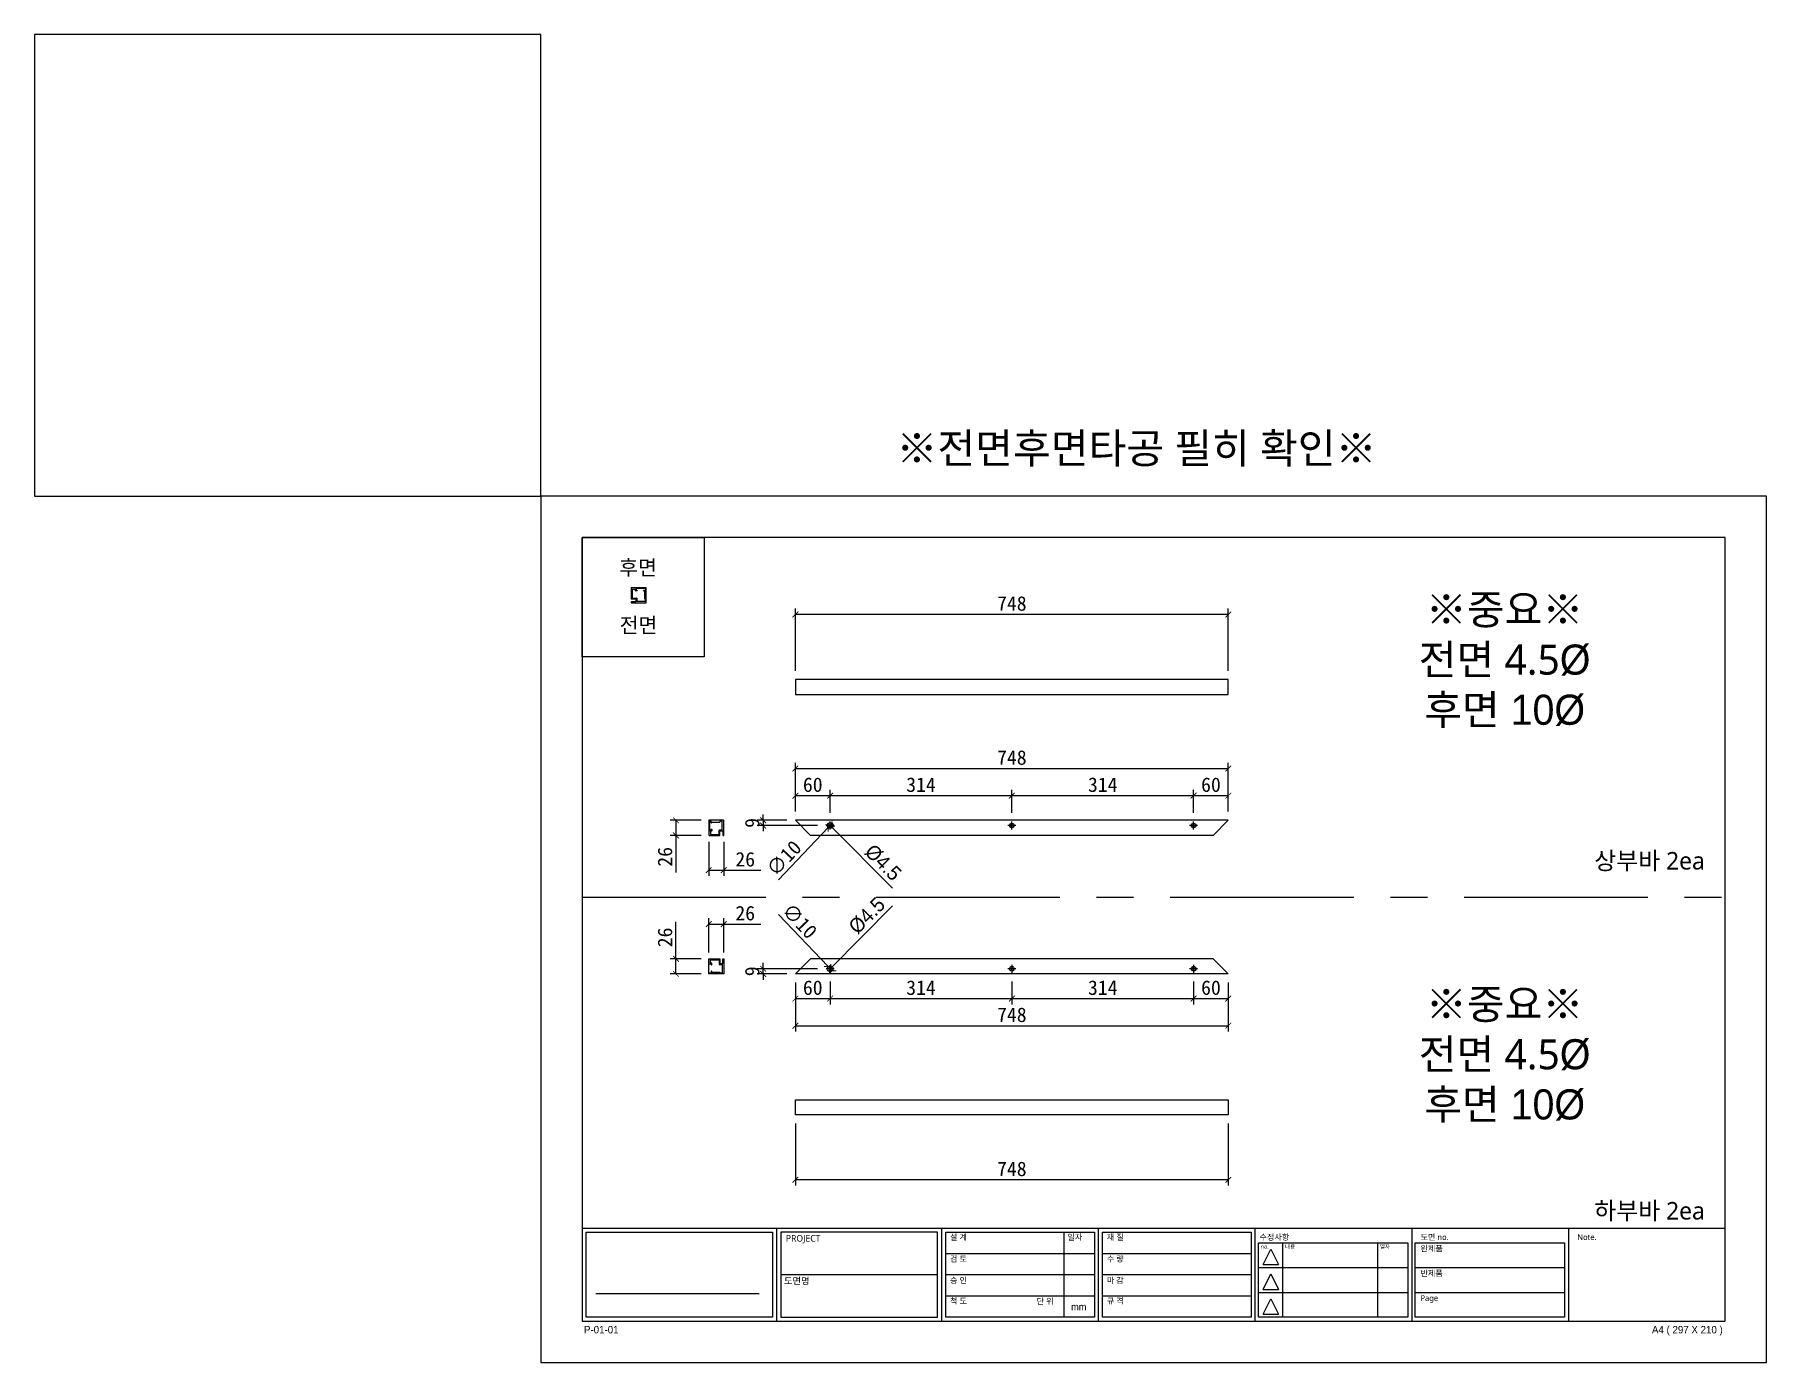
# Model space of a CAD drawing. Header units: millimetres. Extents: x -44117 to 256353, y -2095463 to 65325.
# Drawn here: x 82583 to 85575, y -2107 to 188 of the extents above; entities that cross this region are included whole.
import ezdxf

# ---------------------------------------------------------------- set-up
doc = ezdxf.new("R2010")
doc.units = ezdxf.units.MM
doc.header["$LTSCALE"] = 10
doc.linetypes.add('CENTER', pattern=[50.8, 31.75, -6.35, 6.35, -6.35])
doc.layers.add('cen', color=1, linetype='CENTER')
doc.layers.add('도면층2', color=3, linetype='CENTER')
doc.styles.add('고딕', font='')
doc.styles.get('고딕').set_extended_font_data('HYgtrE')
doc.dimstyles.new('ISO-25', dxfattribs={"dimtxt": 2.5, "dimasz": 2.5, "dimexe": 1, "dimexo": 1, "dimtad": 1, "dimtxsty": 'Standard', "dimblk": 'ARCHTICK', "dimcen": 2.5, "dimadec": 0, "dimazin": 0, "dimtfac": 1, "dimtmove": 0, "dimatfit": 3, "dimfxl": 0, "dimarcsym": 0})

msp = doc.modelspace()

# ---------------------------------------------------------------- texts
at = {"color": 142, "attachment_point": 5, "style": '고딕'}
for s, insert, char_height, width in [('{\\fMalgun Gothic|b0|i0|c129|p50;\\C3;※전면후면타공 필히 확인※}', (84486.44557, -529.83933), 52.004575, 1506.5379465), ('{\\fMalgun Gothic|b0|i0|c129|p50;후면}', (83625.26952, -734.6504), 26.0022875, 753.2689732), ('{\\fMalgun Gothic|b0|i0|c129|p50;※중요※\\P전면 4.5\\fGulim|b0|i0|c129|p50;\\C144;\\c10845184;Ø\\P후면 10Ø}', (85122.46317, -894.99859), 52.004575, 1506.5379465), ('{\\fMalgun Gothic|b0|i0|c129|p50;전면}', (83625.9732, -833.81214), 26.0022875, 753.2689732), ('{\\fMalgun Gothic|b0|i0|c129|p50;상부바 2ea}', (85372.82409, -1241.49498), 30.2674587, 876.8281441), ('{\\fMalgun Gothic|b0|i0|c129|p50;※중요※\\P전면 4.5\\fGulim|b0|i0|c129|p50;\\C144;\\c10845184;Ø\\P후면 10Ø}', (85122.46317, -1577.11452), 52.004575, 1506.5379465), ('{\\fMalgun Gothic|b0|i0|c129|p50;하부바 2ea}', (85372.82409, -1846.40805), 30.2674587, 876.8281441)]:
    msp.add_mtext(s, dxfattribs=dict(at, insert=insert, char_height=char_height, width=width))

# ---------------------------------------------------------------- blocks, each defined once
blk = doc.blocks.new('_ArchTick')
at = {"color": 0, "linetype": 'ByBlock', "const_width": 0.15}
blk.add_lwpolyline([(-0.5, -0.5), (0.5, 0.5)], dxfattribs=at)
blk = doc.blocks.new('*D7651')
at = {"color": 0, "lineweight": -2}
for p, q in [((83897.1, -1155), (83897.1, -1070.5)), ((84645.1, -1155), (84645.1, -1070.5)), ((83897.1, -1080.5), (84645.1, -1080.5))]:
    blk.add_line(p, q, dxfattribs=at)
at = {"layer": 'Defpoints', "color": 0}
for p in [(84645.1, -1080.5), (83897.1, -1170), (84645.1, -1170)]:
    blk.add_point(p, dxfattribs=at)
at = {"color": 0, "lineweight": -2, "xscale": 10, "yscale": 10, "zscale": 10, "rotation": 180}
blk.add_blockref('_ArchTick', (83897.1, -1080.5), dxfattribs=at)
at = {"color": 0, "lineweight": -2, "xscale": 10, "yscale": 10, "zscale": 10}
blk.add_blockref('_ArchTick', (84645.1, -1080.5), dxfattribs=at)
at = {"color": 0, "insert": (84271.1, -1061.7), "char_height": 25, "attachment_point": 5}
blk.add_mtext('748', dxfattribs=at)
blk = doc.blocks.new('*D7652')
at = {"color": 0, "lineweight": -2}
for p, q in [((83841.3, -1170), (83841.3, -1160)), ((83882.1, -1170), (83831.3, -1170)), ((83935.1, -1179), (83831.3, -1179)), ((83841.3, -1170), (83841.3, -1179)), ((83841.3, -1179), (83841.3, -1189))]:
    blk.add_line(p, q, dxfattribs=at)
at = {"layer": 'Defpoints', "color": 0}
for p in [(83841.3, -1179), (83897.1, -1170), (83950.1, -1179)]:
    blk.add_point(p, dxfattribs=at)
at = {"color": 0, "lineweight": -2, "xscale": 10, "yscale": 10, "zscale": 10}
for p, rotation in [((83841.3, -1170), 270), ((83841.3, -1179), 90)]:
    blk.add_blockref('_ArchTick', p, dxfattribs=dict(at, rotation=rotation))
at = {"color": 0, "insert": (83822.6, -1174.5), "char_height": 25, "attachment_point": 5, "rotation": 90}
blk.add_mtext('9', dxfattribs=at)
blk = doc.blocks.new('*D7653')
at = {"color": 0, "lineweight": -2}
for p, q in [((83956, -1177.9), (83956, -1177.9)), ((83956, -1177.9), (83958.2, -1180.1)), ((84065, -1287.4), (83958.2, -1180.1))]:
    blk.add_line(p, q, dxfattribs=at)
at = {"layer": 'Defpoints', "color": 0}
for p in [(83956, -1177.9), (83958.2, -1180.1)]:
    blk.add_point(p, dxfattribs=at)
at = {"color": 0, "lineweight": -2, "xscale": 10, "yscale": 10, "zscale": 10}
for p, rotation in [((83956, -1177.9), 314.8664421735807), ((83958.2, -1180.1), 134.8664421735807)]:
    blk.add_blockref('_ArchTick', p, dxfattribs=dict(at, rotation=rotation))
at = {"color": 0, "insert": (84048.6, -1243), "char_height": 25, "attachment_point": 5, "rotation": 314.8664}
blk.add_mtext('{\\fGulim|b0|i0|c129|p50;Ø4.5}', dxfattribs=at)
blk = doc.blocks.new('*D7654')
at = {"color": 0, "lineweight": -2}
for p, q in [((83897.1, -1155), (83897.1, -1117.4)), ((83897.1, -1127.4), (83957.1, -1127.4)), ((83957.1, -1157), (83957.1, -1117.4))]:
    blk.add_line(p, q, dxfattribs=at)
at = {"layer": 'Defpoints', "color": 0}
for p in [(83957.1, -1127.4), (83897.1, -1170), (83957.1, -1172)]:
    blk.add_point(p, dxfattribs=at)
at = {"color": 0, "lineweight": -2, "xscale": 10, "yscale": 10, "zscale": 10, "rotation": 180}
blk.add_blockref('_ArchTick', (83897.1, -1127.4), dxfattribs=at)
at = {"color": 0, "lineweight": -2, "xscale": 10, "yscale": 10, "zscale": 10}
blk.add_blockref('_ArchTick', (83957.1, -1127.4), dxfattribs=at)
at = {"color": 0, "insert": (83927.1, -1108.6), "char_height": 25, "attachment_point": 5}
blk.add_mtext('60', dxfattribs=at)
blk = doc.blocks.new('*D7655')
at = {"color": 0, "lineweight": -2}
for p, q in [((83957.1, -1157), (83957.1, -1117.4)), ((83957.1, -1127.4), (84271.1, -1127.4)), ((84271.1, -1157), (84271.1, -1117.4))]:
    blk.add_line(p, q, dxfattribs=at)
at = {"layer": 'Defpoints', "color": 0}
for p in [(84271.1, -1127.4), (83957.1, -1172), (84271.1, -1172)]:
    blk.add_point(p, dxfattribs=at)
at = {"color": 0, "lineweight": -2, "xscale": 10, "yscale": 10, "zscale": 10, "rotation": 180}
blk.add_blockref('_ArchTick', (83957.1, -1127.4), dxfattribs=at)
at = {"color": 0, "lineweight": -2, "xscale": 10, "yscale": 10, "zscale": 10}
blk.add_blockref('_ArchTick', (84271.1, -1127.4), dxfattribs=at)
at = {"color": 0, "insert": (84114.1, -1108.6), "char_height": 25, "attachment_point": 5}
blk.add_mtext('314', dxfattribs=at)
blk = doc.blocks.new('*D7656')
at = {"color": 0, "lineweight": -2}
for p, q in [((84271.1, -1155), (84271.1, -1117.4)), ((84271.1, -1127.4), (84585.1, -1127.4)), ((84585.1, -1157), (84585.1, -1117.4))]:
    blk.add_line(p, q, dxfattribs=at)
at = {"layer": 'Defpoints', "color": 0}
for p in [(84585.1, -1127.4), (84271.1, -1170), (84585.1, -1172)]:
    blk.add_point(p, dxfattribs=at)
at = {"color": 0, "lineweight": -2, "xscale": 10, "yscale": 10, "zscale": 10, "rotation": 180}
blk.add_blockref('_ArchTick', (84271.1, -1127.4), dxfattribs=at)
at = {"color": 0, "lineweight": -2, "xscale": 10, "yscale": 10, "zscale": 10}
blk.add_blockref('_ArchTick', (84585.1, -1127.4), dxfattribs=at)
at = {"color": 0, "insert": (84428.1, -1108.6), "char_height": 25, "attachment_point": 5}
blk.add_mtext('314', dxfattribs=at)
blk = doc.blocks.new('*D7657')
at = {"color": 0, "lineweight": -2}
for p, q in [((84585.1, -1157), (84585.1, -1117.4)), ((84585.1, -1127.4), (84645.1, -1127.4)), ((84645.1, -1155), (84645.1, -1117.4))]:
    blk.add_line(p, q, dxfattribs=at)
at = {"layer": 'Defpoints', "color": 0}
for p in [(84645.1, -1127.4), (84585.1, -1172), (84645.1, -1170)]:
    blk.add_point(p, dxfattribs=at)
at = {"color": 0, "lineweight": -2, "xscale": 10, "yscale": 10, "zscale": 10, "rotation": 180}
blk.add_blockref('_ArchTick', (84585.1, -1127.4), dxfattribs=at)
at = {"color": 0, "lineweight": -2, "xscale": 10, "yscale": 10, "zscale": 10}
blk.add_blockref('_ArchTick', (84645.1, -1127.4), dxfattribs=at)
at = {"color": 0, "insert": (84615.1, -1108.6), "char_height": 25, "attachment_point": 5}
blk.add_mtext('60', dxfattribs=at)
blk = doc.blocks.new('A$C2EC13F1B')
at = {"color": 7}
for p, q in [((-3.67, -0.83), (-1.17, 4.17)), ((-1.17, 4.17), (1.33, -0.83))]:
    blk.add_line(p, q, dxfattribs=at)
blk.add_lwpolyline([(-3.67, -0.83), (1.33, -0.83)], dxfattribs=at)
blk = doc.blocks.new('a4 1scale')
at = {"color": 8}
for p, q in [((-15144.83, -4477.05), (-14867.83, -4477.05)), ((-15097.66, -4499.61), (-15097.66, -4477.05)), ((-15057.67, -4499.62), (-15057.67, -4477.06)), ((-15019.68, -4499.62), (-15019.68, -4477.06)), ((-14981.69, -4499.62), (-14981.69, -4477.06)), ((-14943.7, -4499.62), (-14943.7, -4477.06)), ((-14905.71, -4499.62), (-14905.71, -4477.06)), ((-15028.06, -4478.06), (-15028.06, -4498.62)), ((-14980.9, -4480.63), (-14944.7, -4480.63)), ((-14975.07, -4480.63), (-14975.07, -4498.62)), ((-14952.08, -4480.63), (-14952.08, -4498.62)), ((-14942.91, -4480.63), (-14906.71, -4480.63)), ((-15056.67, -4483.2), (-15020.68, -4483.2)), ((-15018.68, -4483.2), (-14982.69, -4483.2)), ((-15096.66, -4488.33), (-15058.67, -4488.34)), ((-15056.67, -4488.34), (-15020.68, -4488.34)), ((-15018.68, -4488.34), (-14982.69, -4488.34)), ((-14980.9, -4486.63), (-14944.7, -4486.63)), ((-14942.91, -4486.63), (-14906.71, -4486.63)), ((-15141.53, -4492.95), (-15101.88, -4492.95)), ((-15056.67, -4493.48), (-15020.68, -4493.48)), ((-15018.68, -4493.48), (-14982.69, -4493.48)), ((-14980.9, -4492.63), (-14944.7, -4492.63)), ((-14942.91, -4492.63), (-14906.71, -4492.63))]:
    blk.add_line(p, q, dxfattribs=at)
for points in [[(-15154.83, -4509.61), (-14857.83, -4509.61), (-14857.83, -4299.61), (-15154.83, -4299.61)], [(-15144.83, -4499.61), (-14867.83, -4499.61), (-14867.83, -4309.61), (-15144.83, -4309.61)]]:
    blk.add_lwpolyline(points, close=True)
for points in [[(-15143.82, -4478.05), (-15098.66, -4478.05), (-15098.66, -4498.61), (-15143.83, -4498.61)], [(-15058.67, -4478.06), (-15096.66, -4478.05), (-15096.66, -4498.61), (-15058.66, -4498.62)], [(-15056.67, -4478.06), (-15020.68, -4478.06), (-15020.68, -4498.62), (-15056.67, -4498.62)], [(-15018.68, -4478.06), (-14982.69, -4478.06), (-14982.69, -4498.62), (-15018.68, -4498.62)]]:
    blk.add_lwpolyline(points, close=True, dxfattribs=at)
for points in [[(-14944.7, -4480.63), (-14944.7, -4498.62), (-14980.9, -4498.62), (-14980.9, -4480.63)], [(-14906.71, -4480.63), (-14906.71, -4498.62), (-14942.91, -4498.62), (-14942.91, -4480.63)]]:
    blk.add_lwpolyline(points, dxfattribs=at)
at = {"color": 8, "xscale": 0.7469071166727064, "yscale": 0.7469071166727064, "zscale": 0.7469071166727064}
for p in [(-14977.06, -4485.3), (-14977.06, -4491.3), (-14977.06, -4497.29)]:
    blk.add_blockref('A$C2EC13F1B', p, dxfattribs=at)
at = {"color": 8, "style": '고딕'}
for s, insert, char_height, width, attachment_point in [('{\\fMalgun Gothic|b0|i0|c129|p50;PROJECT}', (-15095.45, -4478.74), 1.6004, 37.4801, 1), ('{\\fMalgun Gothic|b0|i0|c129|p50;설 계}', (-15055.65, -4478.55), 1.4003, 21.6513, 1), ('{\\fGulim|b0|i0|c129|p50;일자}', (-15027.2, -4478.57), 1.4, 24.7824, 1), ('{\\fMalgun Gothic|b0|i0|c129|p50;재 질}', (-15017.66, -4478.55), 1.4003, 21.6513, 1), ('{\\fMalgun Gothic|b0|i0|c129|p50;수정사항}', (-14980.67, -4478.55), 1.4003, 21.6513, 1), ('{\\fMalgun Gothic|b0|i0|c129|p50;no.}', (-14980.32, -4481.07), 0.96, 25.9815, 1), ('{\\fMalgun Gothic|b0|i0|c129|p50;내용}', (-14974.49, -4481.07), 0.96, 25.9815, 1), ('{\\fMalgun Gothic|b0|i0|c129|p50;일자}', (-14951.5, -4481.07), 0.96, 25.9815, 1), ('{\\fGulim|b0|i0|c129|p50;완\\fMalgun Gothic|b0|i0|c129|p50;제품}', (-14941.66, -4481.32), 1.4003, 21.6513, 1), ('{\\fMalgun Gothic|b0|i0|c129|p50;도면 no.}', (-14941.63, -4478.55), 1.4003, 21.6513, 1), ('{\\fMalgun Gothic|b0|i0|c129|p50;Note.}', (-14903.64, -4478.55), 1.4003, 21.6513, 1), ('{\\fMalgun Gothic|b0|i0|c129|p50;검 토}', (-15055.65, -4483.82), 1.4003, 21.6513, 1), ('{\\fMalgun Gothic|b0|i0|c129|p50;수 량}', (-15017.66, -4483.82), 1.4003, 21.6513, 1), ('{\\fMalgun Gothic|b0|i0|c129|p50;도면명}', (-15095.89, -4489.07), 1.6004, 37.4801, 1), ('{\\fMalgun Gothic|b0|i0|c129|p50;승 인}', (-15055.65, -4489.02), 1.4003, 21.6513, 1), ('{\\fMalgun Gothic|b0|i0|c129|p50;마 감}', (-15017.66, -4489.02), 1.4003, 21.6513, 1), ('{\\fMalgun Gothic|b0|i0|c129|p50;반제품}', (-14941.66, -4487.32), 1.4003, 21.6513, 1), ('{\\fMalgun Gothic|b0|i0|c129|p50;척 도 }', (-15055.65, -4494.02), 1.4003, 21.6513, 1), ('{\\fGulim|b0|i0|c129|p50;단 위}', (-15034.68, -4494.09), 1.4003, 21.6513, 1), ('{\\fMalgun Gothic|b0|i0|c129|p50;규 격 }', (-15017.66, -4494.02), 1.4003, 21.6513, 1), ('{\\fMalgun Gothic|b0|i0|c129|p50;Page}', (-14941.66, -4493.32), 1.4003, 21.6513, 1), ('mm', (-15024.45, -4496.13), 1.7, 15.2516, 5), ('{\\C8;P-01-01}', (-15144.37, -4500.78), 1.8004, 27.0059, 1), ('{\\C8;A4 ( 297 X 210 )}', (-14868.4, -4500.78), 1.8004, 27.0059, 3)]:
    blk.add_mtext(s, dxfattribs=dict(at, insert=insert, char_height=char_height, width=width, attachment_point=attachment_point))
blk = doc.blocks.new('*D7658')
at = {"color": 0, "lineweight": -2}
for p, q in [((83897.1, -911.6), (83897.1, -804.2)), ((84645.1, -911.6), (84645.1, -804.2)), ((84645.1, -814.2), (83897.1, -814.2))]:
    blk.add_line(p, q, dxfattribs=at)
at = {"layer": 'Defpoints', "color": 0}
for p in [(83897.1, -814.2), (83897.1, -926.6), (84645.1, -926.6)]:
    blk.add_point(p, dxfattribs=at)
at = {"color": 0, "lineweight": -2, "xscale": 10, "yscale": 10, "zscale": 10, "rotation": 180}
blk.add_blockref('_ArchTick', (83897.1, -814.2), dxfattribs=at)
at = {"color": 0, "lineweight": -2, "xscale": 10, "yscale": 10, "zscale": 10}
blk.add_blockref('_ArchTick', (84645.1, -814.2), dxfattribs=at)
at = {"color": 0, "insert": (84271.1, -795.4), "char_height": 25, "attachment_point": 5}
blk.add_mtext('748', dxfattribs=at)
blk = doc.blocks.new('*D7659')
at = {"color": 0, "lineweight": -2}
for p, q in [((83868, -1272.6), (83953.7, -1182.6)), ((83960.5, -1175.4), (83953.7, -1182.6)), ((83960.5, -1175.4), (83960.5, -1175.4))]:
    blk.add_line(p, q, dxfattribs=at)
at = {"layer": 'Defpoints', "color": 0}
for p in [(83953.7, -1182.6), (83960.5, -1175.4)]:
    blk.add_point(p, dxfattribs=at)
at = {"color": 0, "lineweight": -2, "xscale": 10, "yscale": 10, "zscale": 10}
for p, rotation in [((83953.7, -1182.6), 46.41283966745207), ((83960.5, -1175.4), 226.4128396674521)]:
    blk.add_blockref('_ArchTick', p, dxfattribs=dict(at, rotation=rotation))
at = {"color": 0, "insert": (83877.4, -1235.5), "char_height": 25, "attachment_point": 5, "rotation": 46.4128}
blk.add_mtext('∅10', dxfattribs=at)
blk = doc.blocks.new('*D7660')
at = {"color": 0, "lineweight": -2}
for p, q in [((83734.4, -1170), (83680.7, -1170)), ((83734.4, -1196), (83680.7, -1196)), ((83690.7, -1170), (83690.7, -1196)), ((83690.7, -1196), (83690.7, -1260.2))]:
    blk.add_line(p, q, dxfattribs=at)
at = {"layer": 'Defpoints', "color": 0}
for p in [(83690.7, -1196), (83749.4, -1170), (83749.4, -1196)]:
    blk.add_point(p, dxfattribs=at)
at = {"color": 0, "lineweight": -2, "xscale": 10, "yscale": 10, "zscale": 10}
for p, rotation in [((83690.7, -1170), 90), ((83690.7, -1196), 270)]:
    blk.add_blockref('_ArchTick', p, dxfattribs=dict(at, rotation=rotation))
at = {"color": 0, "insert": (83671.9, -1233.1), "char_height": 25, "attachment_point": 5, "rotation": 90}
blk.add_mtext('26', dxfattribs=at)
blk = doc.blocks.new('*D7661')
at = {"color": 0, "lineweight": -2}
for p, q in [((83747.3, -1207), (83747.3, -1266.2)), ((83773.3, -1207), (83773.3, -1266.2)), ((83747.3, -1256.2), (83773.3, -1256.2)), ((83773.3, -1256.2), (83837.5, -1256.2))]:
    blk.add_line(p, q, dxfattribs=at)
at = {"layer": 'Defpoints', "color": 0}
for p in [(83747.3, -1192), (83773.3, -1192), (83773.3, -1256.2)]:
    blk.add_point(p, dxfattribs=at)
at = {"color": 0, "lineweight": -2, "xscale": 10, "yscale": 10, "zscale": 10, "rotation": 180}
blk.add_blockref('_ArchTick', (83747.3, -1256.2), dxfattribs=at)
at = {"color": 0, "lineweight": -2, "xscale": 10, "yscale": 10, "zscale": 10}
blk.add_blockref('_ArchTick', (83773.3, -1256.2), dxfattribs=at)
at = {"color": 0, "insert": (83810.4, -1237.5), "char_height": 25, "attachment_point": 5}
blk.add_mtext('26', dxfattribs=at)
blk = doc.blocks.new('*D7662')
at = {"color": 0, "lineweight": -2}
for p, q in [((83897.1, -1450.5), (83897.1, -1535)), ((84645.1, -1450.5), (84645.1, -1535)), ((83897.1, -1525), (84645.1, -1525))]:
    blk.add_line(p, q, dxfattribs=at)
at = {"layer": 'Defpoints', "color": 0}
for p in [(83897.1, -1435.5), (84645.1, -1435.5), (84645.1, -1525)]:
    blk.add_point(p, dxfattribs=at)
at = {"color": 0, "lineweight": -2, "xscale": 10, "yscale": 10, "zscale": 10, "rotation": 180}
blk.add_blockref('_ArchTick', (83897.1, -1525), dxfattribs=at)
at = {"color": 0, "lineweight": -2, "xscale": 10, "yscale": 10, "zscale": 10}
blk.add_blockref('_ArchTick', (84645.1, -1525), dxfattribs=at)
at = {"color": 0, "insert": (84271.1, -1506.3), "char_height": 25, "attachment_point": 5}
blk.add_mtext('748', dxfattribs=at)
blk = doc.blocks.new('*D7663')
at = {"color": 0, "lineweight": -2}
for p, q in [((83935.1, -1426.5), (83831.3, -1426.5)), ((83882.1, -1435.5), (83831.3, -1435.5)), ((83841.3, -1426.5), (83841.3, -1416.5)), ((83841.3, -1435.5), (83841.3, -1426.5)), ((83841.3, -1435.5), (83841.3, -1445.5))]:
    blk.add_line(p, q, dxfattribs=at)
at = {"layer": 'Defpoints', "color": 0}
for p in [(83841.3, -1426.5), (83897.1, -1435.5), (83950.1, -1426.5)]:
    blk.add_point(p, dxfattribs=at)
at = {"color": 0, "lineweight": -2, "xscale": 10, "yscale": 10, "zscale": 10}
for p, rotation in [((83841.3, -1426.5), 270), ((83841.3, -1435.5), 90)]:
    blk.add_blockref('_ArchTick', p, dxfattribs=dict(at, rotation=rotation))
at = {"color": 0, "insert": (83822.6, -1431), "char_height": 25, "attachment_point": 5, "rotation": 90}
blk.add_mtext('9', dxfattribs=at)
blk = doc.blocks.new('*D7664')
at = {"color": 0, "lineweight": -2}
for p, q in [((84065, -1318.1), (83958.2, -1425.5)), ((83956, -1427.6), (83958.2, -1425.5)), ((83956, -1427.6), (83956, -1427.6))]:
    blk.add_line(p, q, dxfattribs=at)
at = {"layer": 'Defpoints', "color": 0}
for p in [(83956, -1427.6), (83958.2, -1425.5)]:
    blk.add_point(p, dxfattribs=at)
at = {"color": 0, "lineweight": -2, "xscale": 10, "yscale": 10, "zscale": 10}
for p, rotation in [((83956, -1427.6), 45.13355782641937), ((83958.2, -1425.5), 225.1335578264193)]:
    blk.add_blockref('_ArchTick', p, dxfattribs=dict(at, rotation=rotation))
at = {"color": 0, "insert": (84020.7, -1334.7), "char_height": 25, "attachment_point": 5, "rotation": 45.1336}
blk.add_mtext('{\\fGulim|b0|i0|c129|p50;Ø4.5}', dxfattribs=at)
blk = doc.blocks.new('*D7665')
at = {"color": 0, "lineweight": -2}
for p, q in [((83897.1, -1450.5), (83897.1, -1488.1)), ((83957.1, -1448.5), (83957.1, -1488.1)), ((83897.1, -1478.1), (83957.1, -1478.1))]:
    blk.add_line(p, q, dxfattribs=at)
at = {"layer": 'Defpoints', "color": 0}
for p in [(83897.1, -1435.5), (83957.1, -1433.5), (83957.1, -1478.1)]:
    blk.add_point(p, dxfattribs=at)
at = {"color": 0, "lineweight": -2, "xscale": 10, "yscale": 10, "zscale": 10, "rotation": 180}
blk.add_blockref('_ArchTick', (83897.1, -1478.1), dxfattribs=at)
at = {"color": 0, "lineweight": -2, "xscale": 10, "yscale": 10, "zscale": 10}
blk.add_blockref('_ArchTick', (83957.1, -1478.1), dxfattribs=at)
at = {"color": 0, "insert": (83927.1, -1459.4), "char_height": 25, "attachment_point": 5}
blk.add_mtext('60', dxfattribs=at)
blk = doc.blocks.new('*D7666')
at = {"color": 0, "lineweight": -2}
for p, q in [((83957.1, -1448.5), (83957.1, -1488.1)), ((84271.1, -1448.5), (84271.1, -1488.1)), ((83957.1, -1478.1), (84271.1, -1478.1))]:
    blk.add_line(p, q, dxfattribs=at)
at = {"layer": 'Defpoints', "color": 0}
for p in [(83957.1, -1433.5), (84271.1, -1433.5), (84271.1, -1478.1)]:
    blk.add_point(p, dxfattribs=at)
at = {"color": 0, "lineweight": -2, "xscale": 10, "yscale": 10, "zscale": 10, "rotation": 180}
blk.add_blockref('_ArchTick', (83957.1, -1478.1), dxfattribs=at)
at = {"color": 0, "lineweight": -2, "xscale": 10, "yscale": 10, "zscale": 10}
blk.add_blockref('_ArchTick', (84271.1, -1478.1), dxfattribs=at)
at = {"color": 0, "insert": (84114.1, -1459.4), "char_height": 25, "attachment_point": 5}
blk.add_mtext('314', dxfattribs=at)
blk = doc.blocks.new('*D7667')
at = {"color": 0, "lineweight": -2}
for p, q in [((84271.1, -1450.5), (84271.1, -1488.1)), ((84585.1, -1448.5), (84585.1, -1488.1)), ((84271.1, -1478.1), (84585.1, -1478.1))]:
    blk.add_line(p, q, dxfattribs=at)
at = {"layer": 'Defpoints', "color": 0}
for p in [(84271.1, -1435.5), (84585.1, -1433.5), (84585.1, -1478.1)]:
    blk.add_point(p, dxfattribs=at)
at = {"color": 0, "lineweight": -2, "xscale": 10, "yscale": 10, "zscale": 10, "rotation": 180}
blk.add_blockref('_ArchTick', (84271.1, -1478.1), dxfattribs=at)
at = {"color": 0, "lineweight": -2, "xscale": 10, "yscale": 10, "zscale": 10}
blk.add_blockref('_ArchTick', (84585.1, -1478.1), dxfattribs=at)
at = {"color": 0, "insert": (84428.1, -1459.4), "char_height": 25, "attachment_point": 5}
blk.add_mtext('314', dxfattribs=at)
blk = doc.blocks.new('*D7668')
at = {"color": 0, "lineweight": -2}
for p, q in [((84585.1, -1448.5), (84585.1, -1488.1)), ((84645.1, -1450.5), (84645.1, -1488.1)), ((84585.1, -1478.1), (84645.1, -1478.1))]:
    blk.add_line(p, q, dxfattribs=at)
at = {"layer": 'Defpoints', "color": 0}
for p in [(84585.1, -1433.5), (84645.1, -1435.5), (84645.1, -1478.1)]:
    blk.add_point(p, dxfattribs=at)
at = {"color": 0, "lineweight": -2, "xscale": 10, "yscale": 10, "zscale": 10, "rotation": 180}
blk.add_blockref('_ArchTick', (84585.1, -1478.1), dxfattribs=at)
at = {"color": 0, "lineweight": -2, "xscale": 10, "yscale": 10, "zscale": 10}
blk.add_blockref('_ArchTick', (84645.1, -1478.1), dxfattribs=at)
at = {"color": 0, "insert": (84615.1, -1459.4), "char_height": 25, "attachment_point": 5}
blk.add_mtext('60', dxfattribs=at)
blk = doc.blocks.new('*D7669')
at = {"color": 0, "lineweight": -2}
for p, q in [((83897.1, -1693.9), (83897.1, -1801.4)), ((84645.1, -1693.9), (84645.1, -1801.4)), ((84645.1, -1791.4), (83897.1, -1791.4))]:
    blk.add_line(p, q, dxfattribs=at)
at = {"layer": 'Defpoints', "color": 0}
for p in [(83897.1, -1678.9), (84645.1, -1678.9), (83897.1, -1791.4)]:
    blk.add_point(p, dxfattribs=at)
at = {"color": 0, "lineweight": -2, "xscale": 10, "yscale": 10, "zscale": 10, "rotation": 180}
blk.add_blockref('_ArchTick', (83897.1, -1791.4), dxfattribs=at)
at = {"color": 0, "lineweight": -2, "xscale": 10, "yscale": 10, "zscale": 10}
blk.add_blockref('_ArchTick', (84645.1, -1791.4), dxfattribs=at)
at = {"color": 0, "insert": (84271.1, -1772.6), "char_height": 25, "attachment_point": 5}
blk.add_mtext('748', dxfattribs=at)
blk = doc.blocks.new('*D7670')
at = {"color": 0, "lineweight": -2}
for p, q in [((83868, -1332.9), (83953.7, -1422.9)), ((83960.5, -1430.1), (83953.7, -1422.9)), ((83960.5, -1430.1), (83960.5, -1430.1))]:
    blk.add_line(p, q, dxfattribs=at)
at = {"layer": 'Defpoints', "color": 0}
for p in [(83953.7, -1422.9), (83960.5, -1430.1)]:
    blk.add_point(p, dxfattribs=at)
at = {"color": 0, "lineweight": -2, "xscale": 10, "yscale": 10, "zscale": 10}
for p, rotation in [((83953.7, -1422.9), 313.5871603325479), ((83960.5, -1430.1), 133.5871603325479)]:
    blk.add_blockref('_ArchTick', p, dxfattribs=dict(at, rotation=rotation))
at = {"color": 0, "insert": (83904.6, -1344.1), "char_height": 25, "attachment_point": 5, "rotation": 313.5872}
blk.add_mtext('∅10', dxfattribs=at)
blk = doc.blocks.new('*D7671')
at = {"color": 0, "lineweight": -2}
for p, q in [((83690.7, -1409.5), (83690.7, -1345.4)), ((83734.4, -1409.5), (83680.7, -1409.5)), ((83734.4, -1435.5), (83680.7, -1435.5)), ((83690.7, -1435.5), (83690.7, -1409.5))]:
    blk.add_line(p, q, dxfattribs=at)
at = {"layer": 'Defpoints', "color": 0}
for p in [(83690.7, -1409.5), (83749.4, -1409.5), (83749.4, -1435.5)]:
    blk.add_point(p, dxfattribs=at)
at = {"color": 0, "lineweight": -2, "xscale": 10, "yscale": 10, "zscale": 10}
for p, rotation in [((83690.7, -1409.5), 90), ((83690.7, -1435.5), 270)]:
    blk.add_blockref('_ArchTick', p, dxfattribs=dict(at, rotation=rotation))
at = {"color": 0, "insert": (83671.9, -1372.4), "char_height": 25, "attachment_point": 5, "rotation": 90}
blk.add_mtext('26', dxfattribs=at)
blk = doc.blocks.new('*D7672')
at = {"color": 0, "lineweight": -2}
for p, q in [((83747.3, -1398.6), (83747.3, -1339.3)), ((83773.3, -1398.6), (83773.3, -1339.3)), ((83747.3, -1349.3), (83773.3, -1349.3)), ((83773.3, -1349.3), (83837.5, -1349.3))]:
    blk.add_line(p, q, dxfattribs=at)
at = {"layer": 'Defpoints', "color": 0}
for p in [(83773.3, -1349.3), (83747.3, -1413.6), (83773.3, -1413.6)]:
    blk.add_point(p, dxfattribs=at)
at = {"color": 0, "lineweight": -2, "xscale": 10, "yscale": 10, "zscale": 10, "rotation": 180}
blk.add_blockref('_ArchTick', (83747.3, -1349.3), dxfattribs=at)
at = {"color": 0, "lineweight": -2, "xscale": 10, "yscale": 10, "zscale": 10}
blk.add_blockref('_ArchTick', (83773.3, -1349.3), dxfattribs=at)
at = {"color": 0, "insert": (83810.4, -1330.6), "char_height": 25, "attachment_point": 5}
blk.add_mtext('26', dxfattribs=at)

# ---------------------------------------------------------------- dimensions: what is measured, and where the dimension line sits
for base, p1, p2, picture, middle in [((83897.10186, -814.15019), (84645.10186, -926.58653), (83897.10186, -926.58653), '*D7658', (84271.10186, -795.40019)), ((84645.10186, -1080.47516), (83897.10186, -1169.99823), (84645.10186, -1169.99823), '*D7651', (84271.10186, -1061.72516)), ((83957.10186, -1127.39357), (83897.10186, -1169.99823), (83957.10186, -1171.99823), '*D7654', (83927.10186, -1108.64357)), ((84271.10186, -1127.39357), (83957.10186, -1171.99823), (84271.10186, -1171.99823), '*D7655', (84114.10186, -1108.64357)), ((84585.10186, -1127.39357), (84271.10186, -1169.99823), (84585.10186, -1171.99823), '*D7656', (84428.10186, -1108.64357)), ((84645.10186, -1127.39357), (84585.10186, -1171.99823), (84645.10186, -1169.99823), '*D7657', (84615.10186, -1108.64357)), ((83773.34333, -1256.20704), (83747.34333, -1191.95958), (83773.34333, -1191.95958), '*D7661', (83810.42666, -1237.45704)), ((83773.34333, -1349.30814), (83747.34333, -1413.55561), (83773.34333, -1413.55561), '*D7672', (83810.42666, -1330.55814)), ((83957.10186, -1478.12162), (83897.10186, -1435.51695), (83957.10186, -1433.51695), '*D7665', (83927.10186, -1459.37162)), ((84645.10186, -1525.04003), (83897.10186, -1435.51695), (84645.10186, -1435.51695), '*D7662', (84271.10186, -1506.29003)), ((84271.10186, -1478.12162), (83957.10186, -1433.51695), (84271.10186, -1433.51695), '*D7666', (84114.10186, -1459.37162)), ((84585.10186, -1478.12162), (84271.10186, -1435.51695), (84585.10186, -1433.51695), '*D7667', (84428.10186, -1459.37162)), ((84645.10186, -1478.12162), (84585.10186, -1433.51695), (84645.10186, -1435.51695), '*D7668', (84615.10186, -1459.37162)), ((83897.10186, -1791.365), (84645.10186, -1678.92866), (83897.10186, -1678.92866), '*D7669', (84271.10186, -1772.615))]:
    dim = msp.add_linear_dim(base=base, p1=p1, p2=p2, dimstyle='ISO-25', override={"dimscale": 10, "dimasz": 1, "dimexo": 1.5})
    dim.commit()
    dim.dimension.update_dxf_attribs({"geometry": picture, "text_midpoint": middle})
for base, p1, p2, angle, picture, middle in [((83690.65601, -1195.99823), (83749.38797, -1169.99823), (83749.38797, -1195.99823), 90, '*D7660', (83671.90601, -1233.08157)), ((83690.65601, -1409.51695), (83749.38797, -1435.51695), (83749.38797, -1409.51695), 270, '*D7671', (83671.90601, -1372.43362))]:
    dim = msp.add_linear_dim(base=base, p1=p1, p2=p2, angle=angle, dimstyle='ISO-25', override={"dimscale": 10, "dimasz": 1, "dimexo": 1.5})
    dim.commit()
    dim.dimension.update_dxf_attribs({"geometry": picture, "text_midpoint": middle})
for base, p1, p2, angle, picture, middle in [((83841.30979, -1178.99823), (83897.10186, -1169.99823), (83950.10186, -1178.99823), 90, '*D7652', (83841.30979, -1174.49823)), ((83841.30979, -1426.51695), (83897.10186, -1435.51695), (83950.10186, -1426.51695), 270, '*D7663', (83841.30979, -1431.01695))]:
    dim = msp.add_linear_dim(base=base, p1=p1, p2=p2, angle=angle, dimstyle='ISO-25', override={"dimscale": 10, "dimasz": 1, "dimexo": 1.5})
    dim.commit()
    dim.dimension.update_dxf_attribs({"geometry": picture, "text_midpoint": middle, "dimtype": 160})
for p1, p2, picture, middle in [((83960.54915, -1175.3766), (83953.65457, -1182.61987), '*D7659', (83891.00058, -1248.44257)), ((83960.54915, -1430.13858), (83953.65457, -1422.89532), '*D7670', (83891.00058, -1357.07261))]:
    dim = msp.add_diameter_dim_2p(p1=p1, p2=p2, dimstyle='ISO-25', override={"dimscale": 10, "dimasz": 1, "dimexo": 1.5})
    dim.commit()
    dim.dimension.update_dxf_attribs({"geometry": picture, "text_midpoint": middle, "dimtype": 163})
for p1, p2, picture, middle in [((83956.04368, -1177.9351), (83958.16005, -1180.06136), '*D7653', (84034.65736, -1256.91615)), ((83956.04368, -1427.58008), (83958.16005, -1425.45382), '*D7664', (84034.65736, -1348.59903))]:
    dim = msp.add_diameter_dim_2p(p1=p1, p2=p2, text='{\\fGulim|b0|i0|c129|p50;Ø4.5}', dimstyle='ISO-25', override={"dimscale": 10, "dimasz": 1, "dimexo": 1.5, "dimtxsty": 'Standard'})
    dim.commit()
    dim.dimension.update_dxf_attribs({"geometry": picture, "text_midpoint": middle, "dimtype": 163})

# ---------------------------------------------------------------- linework, layer by layer
for p, q in [((83620.85644, -771.03545), (83614.85644, -771.03545)), ((83614.85644, -771.03545), (83614.85644, -785.83545)), ((83620.85644, -773.23545), (83620.85644, -771.03545)), ((83623.55644, -773.53545), (83621.15644, -773.53545)), ((83637.85644, -769.53545), (83621.85644, -769.53545)), ((83621.85644, -769.53545), (83621.85644, -772.53545)), ((83621.85644, -772.53545), (83623.55644, -772.53545)), ((83623.85644, -772.83545), (83623.85644, -773.23545)), ((83634.85644, -773.23545), (83634.85644, -772.83545)), ((83635.15644, -772.53545), (83637.85644, -772.53545)), ((83636.35644, -773.53545), (83635.15644, -773.53545)), ((83636.35644, -773.53545), (83636.35644, -787.03545)), ((83637.85644, -772.53545), (83637.85644, -769.53545)), ((83614.85644, -785.83545), (83621.35644, -785.83545)), ((83621.35644, -785.83545), (83622.55644, -785.83545)), ((83622.85644, -786.13545), (83622.85644, -787.33545)), ((83622.85644, -787.33545), (83622.85644, -791.03545)), ((83622.85644, -787.33545), (83622.85644, -787.33545)), ((83622.85644, -791.03545), (83637.85644, -791.03545)), ((83637.85644, -787.03545), (83636.35644, -787.03545)), ((83637.85644, -791.03545), (83637.85644, -787.03545)), ((84645.10186, -926.58653), (83897.10186, -926.58653)), ((83897.10186, -926.58653), (83897.10186, -952.58653)), ((84645.10186, -952.58653), (84645.10186, -926.58653)), ((83897.10186, -952.58653), (84645.10186, -952.58653)), ((83751.84333, -1171.49823), (83748.84333, -1171.49823)), ((83748.84333, -1171.49823), (83748.84333, -1187.49823)), ((83748.84333, -1187.49823), (83751.84333, -1187.49823)), ((83752.54333, -1188.49823), (83750.34333, -1188.49823)), ((83750.34333, -1188.49823), (83750.34333, -1194.49823)), ((83750.34333, -1194.49823), (83765.14333, -1194.49823)), ((83751.84333, -1174.19823), (83751.84333, -1171.49823)), ((83751.84333, -1187.49823), (83751.84333, -1185.79823)), ((83752.54333, -1174.49823), (83752.14333, -1174.49823)), ((83752.14333, -1185.49823), (83752.54333, -1185.49823)), ((83752.84333, -1172.99823), (83752.84333, -1174.19823)), ((83752.84333, -1172.99823), (83766.34333, -1172.99823)), ((83752.84333, -1185.79823), (83752.84333, -1188.19823)), ((83765.14333, -1187.99823), (83765.14333, -1186.79823)), ((83765.14333, -1194.49823), (83765.14333, -1187.99823)), ((83765.44333, -1186.49823), (83766.64333, -1186.49823)), ((83770.34333, -1171.49823), (83766.34333, -1171.49823)), ((83766.34333, -1171.49823), (83766.34333, -1172.99823)), ((83766.64333, -1186.49823), (83770.34333, -1186.49823)), ((83766.64333, -1186.49823), (83766.64333, -1186.49823)), ((83770.34333, -1186.49823), (83770.34333, -1171.49823)), ((84645.10186, -1169.99823), (83897.10186, -1169.99823)), ((83923.10186, -1195.99823), (83897.10186, -1169.99823)), ((84619.10186, -1195.99823), (83923.10186, -1195.99823)), ((84619.10186, -1195.99823), (84645.10186, -1169.99823)), ((83748.84333, -1418.01695), (83751.84333, -1418.01695)), ((83751.84333, -1434.01695), (83748.84333, -1434.01695)), ((83750.34333, -1417.01695), (83750.34333, -1411.01695)), ((83750.34333, -1411.01695), (83765.14333, -1411.01695)), ((83752.54333, -1417.01695), (83750.34333, -1417.01695)), ((83751.84333, -1418.01695), (83751.84333, -1419.71695)), ((83751.84333, -1431.31695), (83751.84333, -1434.01695)), ((83752.14333, -1420.01695), (83752.54333, -1420.01695)), ((83752.54333, -1431.01695), (83752.14333, -1431.01695)), ((83752.84333, -1419.71695), (83752.84333, -1417.31695)), ((83752.84333, -1432.51695), (83752.84333, -1431.31695)), ((83752.84333, -1432.51695), (83766.34333, -1432.51695)), ((83765.14333, -1411.01695), (83765.14333, -1417.51695)), ((83765.14333, -1417.51695), (83765.14333, -1418.71695)), ((83765.44333, -1419.01695), (83766.64333, -1419.01695)), ((83766.34333, -1434.01695), (83766.34333, -1432.51695)), ((83770.34333, -1434.01695), (83766.34333, -1434.01695)), ((83766.64333, -1419.01695), (83770.34333, -1419.01695)), ((83766.64333, -1419.01695), (83766.64333, -1419.01695)), ((83770.34333, -1419.01695), (83770.34333, -1434.01695)), ((83923.10186, -1409.51695), (83897.10186, -1435.51695)), ((84645.10186, -1435.51695), (83897.10186, -1435.51695)), ((84619.10186, -1409.51695), (83923.10186, -1409.51695)), ((84619.10186, -1409.51695), (84645.10186, -1435.51695)), ((83897.10186, -1652.92866), (84645.10186, -1652.92866)), ((83897.10186, -1678.92866), (83897.10186, -1652.92866)), ((84645.10186, -1652.92866), (84645.10186, -1678.92866)), ((84645.10186, -1678.92866), (83897.10186, -1678.92866))]:
    msp.add_line(p, q)
for points in [[(82582.65007, -609.63247), (83457.2134, -609.63247), (83457.2134, 187.9224), (82582.65007, 187.9224)], [(83528.51027, -680.92935), (83739.61828, -680.92935), (83739.61828, -887.42222), (83528.51027, -887.42222)]]:
    msp.add_lwpolyline(points, close=True)
for points in [[(83613.65644, -792.53532, 0.4142135624), (83613.35644, -792.83532), (83613.35644, -793.73545, 0.4142135624), (83613.65644, -794.03545), (83638.85644, -794.03545, 0.4142135624), (83639.35644, -793.53545), (83639.35644, -768.53545, 0.4142135624), (83638.85644, -768.03545), (83613.85644, -768.03545, 0.4142135624), (83613.35644, -768.53545), (83613.35644, -786.83545, 0.4142135624), (83613.85644, -787.33545), (83621.35644, -787.33545), (83621.35644, -792.53545), (83613.65644, -792.53545)], [(83771.8432, -1195.69823, 0.4142135624), (83772.1432, -1195.99823), (83773.04333, -1195.99823, 0.4142135624), (83773.34333, -1195.69823), (83773.34333, -1170.49823, 0.4142135624), (83772.84333, -1169.99823), (83747.84333, -1169.99823, 0.4142135624), (83747.34333, -1170.49823), (83747.34333, -1195.49823, 0.4142135624), (83747.84333, -1195.99823), (83766.14333, -1195.99823, 0.4142135624), (83766.64333, -1195.49823), (83766.64333, -1187.99823), (83771.84333, -1187.99823), (83771.84333, -1195.69823)], [(83771.8432, -1409.81695, -0.4142135624), (83772.1432, -1409.51695), (83773.04333, -1409.51695, -0.4142135624), (83773.34333, -1409.81695), (83773.34333, -1435.01695, -0.4142135624), (83772.84333, -1435.51695), (83747.84333, -1435.51695, -0.4142135624), (83747.34333, -1435.01695), (83747.34333, -1410.01695, -0.4142135624), (83747.84333, -1409.51695), (83766.14333, -1409.51695, -0.4142135624), (83766.64333, -1410.01695), (83766.64333, -1417.51695), (83771.84333, -1417.51695), (83771.84333, -1409.81695)]]:
    msp.add_lwpolyline(points, format="xyb")
for centre, radius in [((83957.10186, -1178.99823), 5), ((83957.10186, -1178.99823), 1.5), ((84271.10186, -1178.99823), 4), ((84271.10186, -1178.99823), 1.5), ((84585.10186, -1178.99823), 4), ((84585.10186, -1178.99823), 1.5), ((83957.10186, -1426.51695), 5), ((83957.10186, -1426.51695), 1.5), ((84271.10186, -1426.51695), 4), ((84271.10186, -1426.51695), 1.5), ((84585.10186, -1426.51695), 4), ((84585.10186, -1426.51695), 1.5)]:
    msp.add_circle(centre, radius)
for centre, start, end in [((83621.15644, -773.23545), 180, 270), ((83623.55644, -772.83545), 0, 90), ((83623.55644, -773.23545), 270, 0), ((83635.15644, -772.83545), 90, 180), ((83635.15644, -773.23545), 180, 270), ((83622.55644, -786.13545), 0, 90), ((83752.14333, -1174.19823), 180, 270), ((83752.14333, -1185.79823), 90, 180), ((83752.54333, -1174.19823), 270, 0), ((83752.54333, -1185.79823), 0, 90), ((83752.54333, -1188.19823), 270, 0), ((83765.44333, -1186.79823), 90, 180), ((83752.14333, -1419.71695), 180, 270), ((83752.14333, -1431.31695), 90, 180), ((83752.54333, -1417.31695), 0, 90), ((83752.54333, -1419.71695), 270, 0), ((83752.54333, -1431.31695), 0, 90), ((83765.44333, -1418.71695), 180, 270)]:
    msp.add_arc(centre, 0.3, start, end)
at = {"layer": 'cen'}
msp.add_line((83528.51027, -1302.75759), (85503.43371, -1302.75759), dxfattribs=at)
at = {"layer": '도면층2'}
for p, q in [((83964.10186, -1178.99823), (83950.10186, -1178.99823)), ((83957.10186, -1185.99823), (83957.10186, -1171.99823)), ((84278.10186, -1178.99823), (84264.10186, -1178.99823)), ((84271.10186, -1185.99823), (84271.10186, -1171.99823)), ((84592.10186, -1178.99823), (84578.10186, -1178.99823)), ((84585.10186, -1185.99823), (84585.10186, -1171.99823)), ((83964.10186, -1426.51695), (83950.10186, -1426.51695)), ((83957.10186, -1419.51695), (83957.10186, -1433.51695)), ((84278.10186, -1426.51695), (84264.10186, -1426.51695)), ((84271.10186, -1419.51695), (84271.10186, -1433.51695)), ((84592.10186, -1426.51695), (84578.10186, -1426.51695)), ((84585.10186, -1419.51695), (84585.10186, -1433.51695))]:
    msp.add_line(p, q, dxfattribs=at)

# ---------------------------------------------------------------- block references
at = {"color": 1, "xscale": 7.1296875, "yscale": 7.1296875, "zscale": 7.1296875}
msp.add_blockref('a4 1scale', (191506.41489, 30045.23621), dxfattribs=at)

msp.set_redraw_order([(e.dxf.handle, doc.entitydb.next_handle()) for e in msp.query("TEXT MTEXT ATTDEF DIMENSION ARC_DIMENSION")])  # texts and dimensions are drawn at this point

doc.saveas('drawing.dxf')
